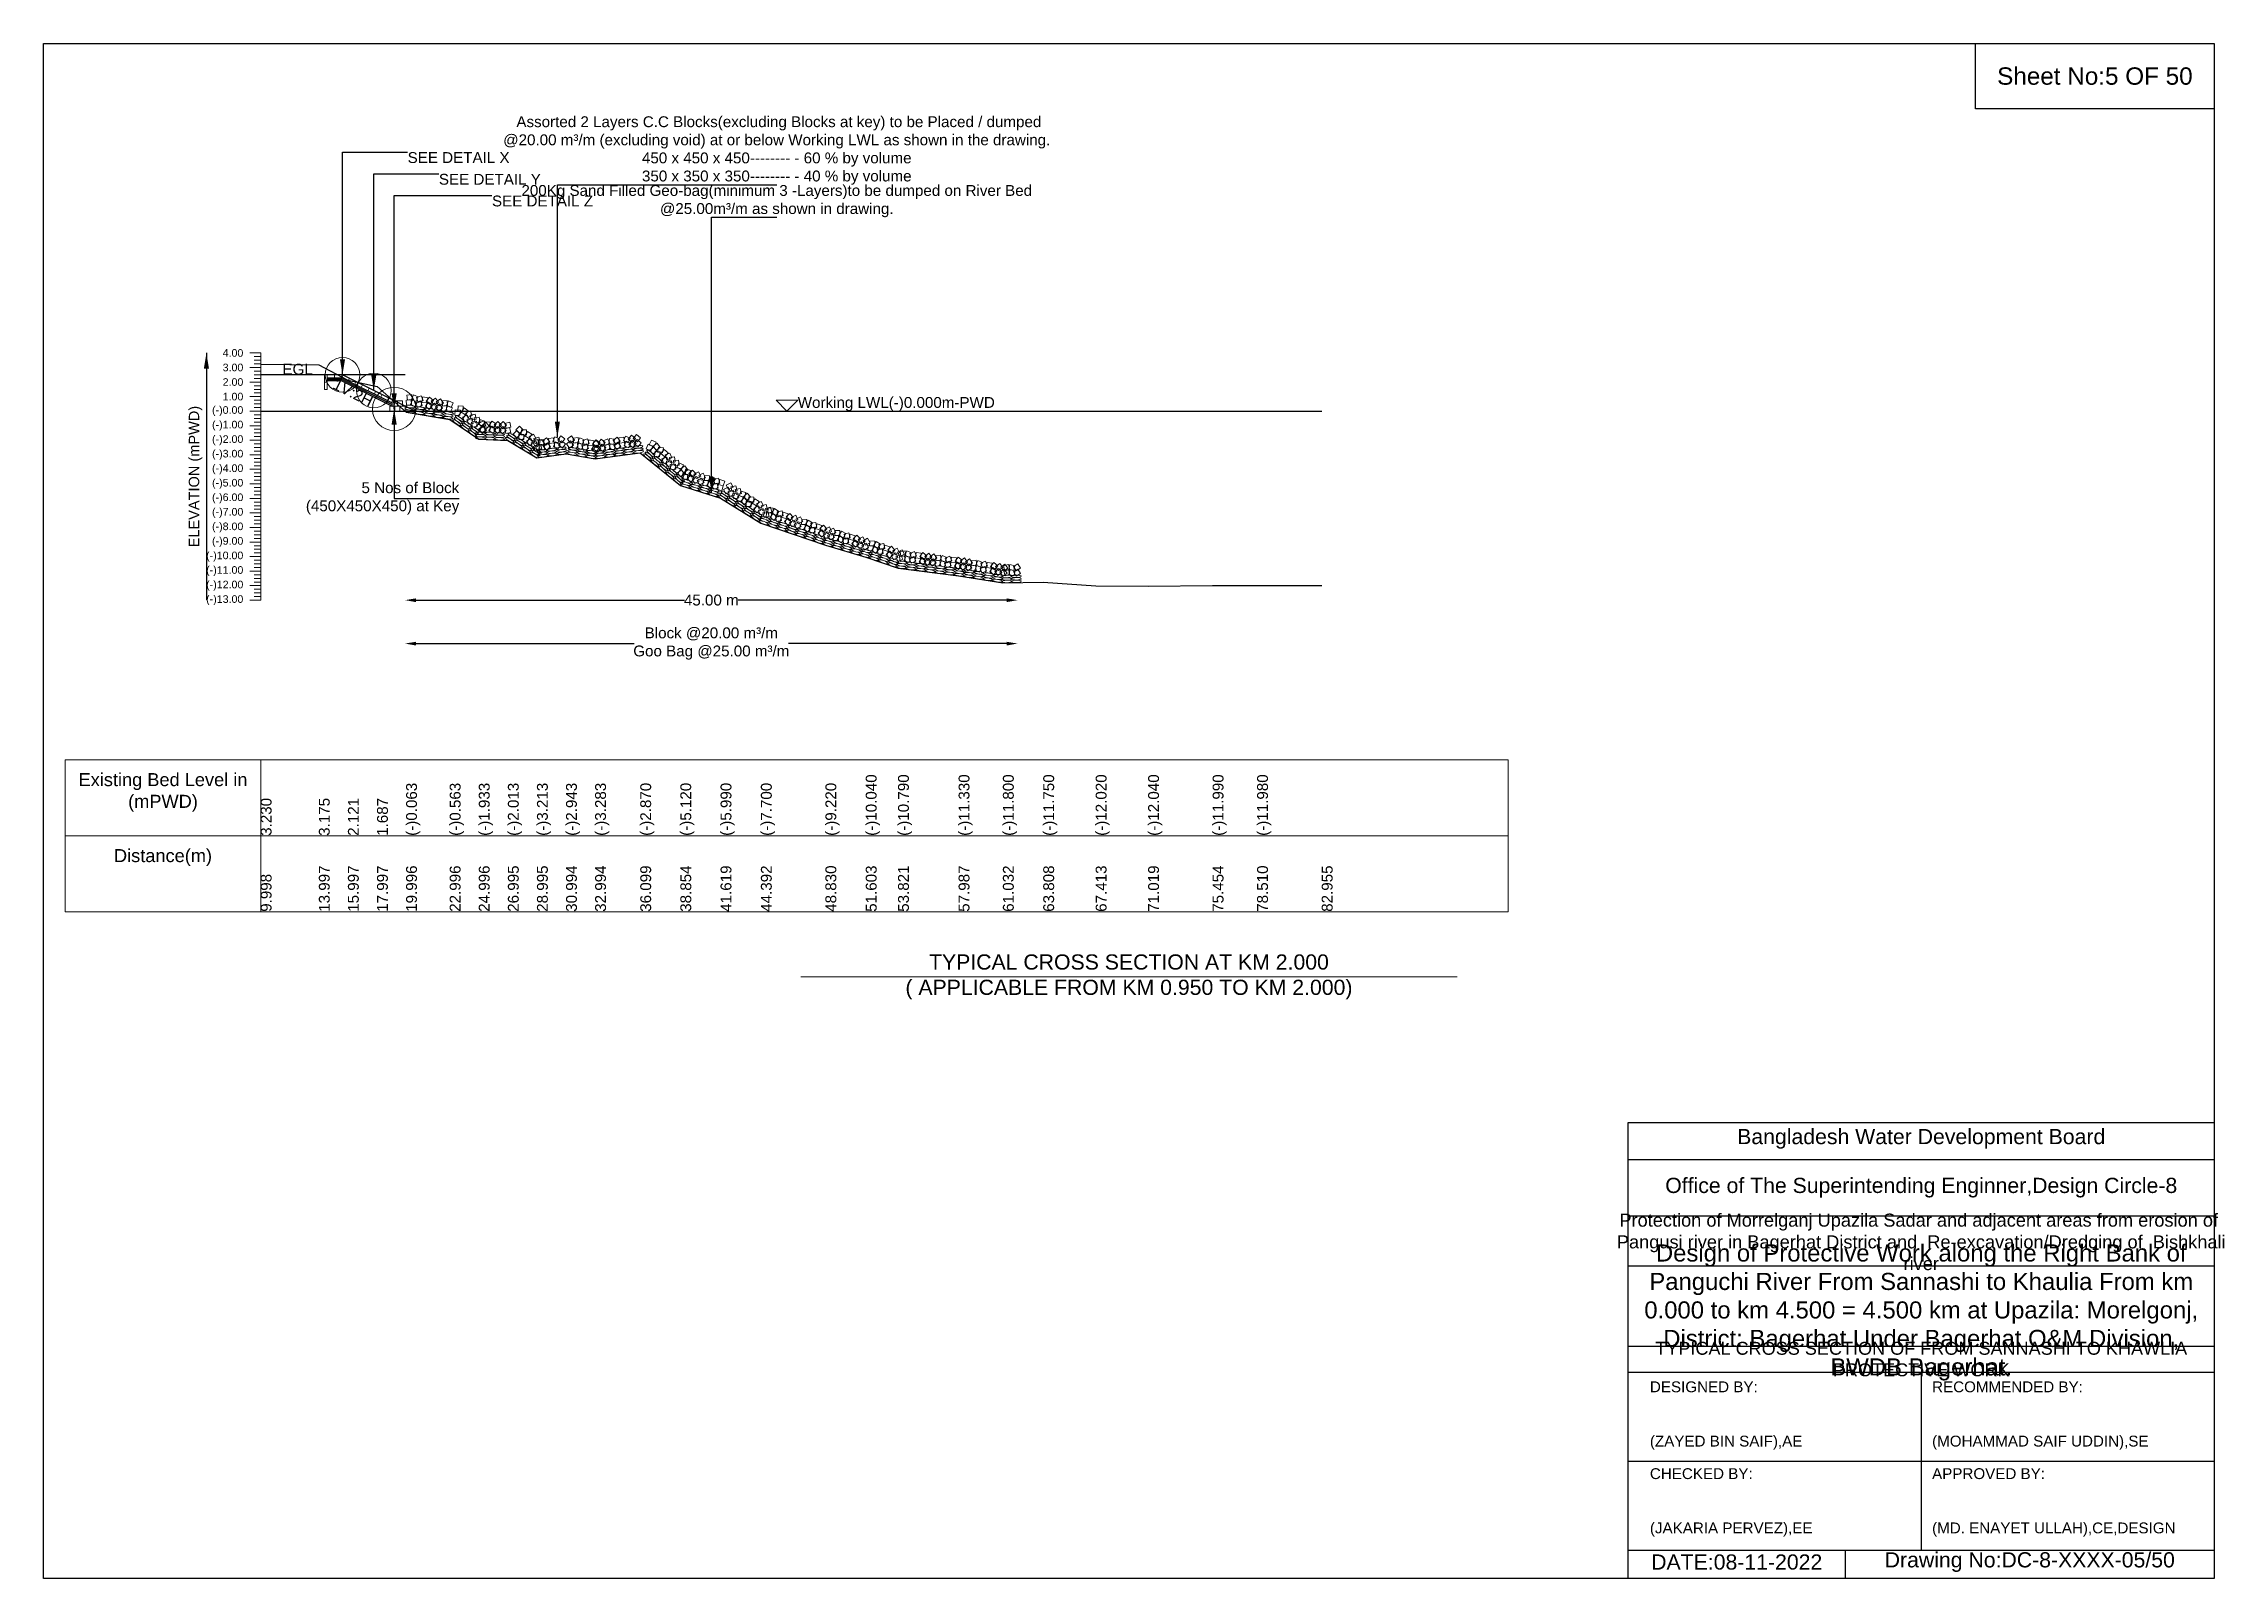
# Model space of a CAD drawing. Header units: inches. Extents: x 89000 to 245047, y -7071 to 0.
# Drawn here: x 160000 to 170047, y -7071 to 0 of the extents above; entities that cross this region are included whole.
import ezdxf

# ---------------------------------------------------------------- set-up
doc = ezdxf.new("R2010")
doc.units = ezdxf.units.IN
doc.header["$LTSCALE"] = 7
doc.header["$MEASUREMENT"] = 0
for name, color, linetype, lineweight in [('Cross section Data Border', 7, 'Continuous', 9), ('Cross Section Labels', 7, 'Continuous', 9), ('Existing_Bed_Level for Xsection', 7, 'Continuous', 25), ('Long Section Labels', 7, 'Continuous', 9)]:
    doc.layers.add(name, color=color, linetype=linetype, lineweight=lineweight)
doc.styles.get("Standard").update_dxf_attribs({"font": 'arial.ttf'})
doc.dimstyles.new('Appron Lebeling Style', dxfattribs={"dimtxt": 50, "dimasz": 50, "dimexe": 0.18, "dimexo": 0.0625, "dimgap": 0.09, "dimtad": 0, "dimtih": 1, "dimtoh": 1, "dimdec": 4, "dimzin": 0, "dimdsep": 46, "dimtxsty": 'Standard', "dimcen": 0.09, "dimse1": 1, "dimse2": 1, "dimadec": 0, "dimazin": 0, "dimtfac": 1, "dimtdec": 4, "dimtofl": 0, "dimtmove": 0, "dimatfit": 3, "dimfxl": 1, "dimtolj": 1, "dimtzin": 0, "dimarcsym": 0})
doc.dimstyles.get("Standard").update_dxf_attribs({"dimtxt": 0.18, "dimasz": 0.18, "dimexe": 0.18, "dimexo": 0.0625, "dimgap": 0.09, "dimtad": 0, "dimtih": 1, "dimtoh": 1, "dimdec": 4, "dimzin": 0, "dimdsep": 46, "dimtxsty": 'Standard', "dimcen": 0.09, "dimadec": 0, "dimazin": 0, "dimtfac": 1, "dimtdec": 4, "dimtofl": 0, "dimtmove": 0, "dimatfit": 3, "dimfxl": 1, "dimtolj": 1, "dimtzin": 0, "dimarcsym": 0})

msp = doc.modelspace()

# ---------------------------------------------------------------- texts
at = {"attachment_point": 5}
for s, insert, char_height in [('Sheet No:5 OF 50', (169450, -150), 80), ('Bangladesh Water Development Board', (168650, -5046), 70), ('Office of The Superintending Enginner,Design Circle-8', (168650, -5271), 70)]:
    msp.add_mtext(s, dxfattribs=dict(at, insert=insert, char_height=char_height))
for s, insert, char_height, width, attachment_point in [('Protection of Morrelganj Upazila Sadar and adjacent areas from erosion of  Pangusi river in Bagerhat District and  Re-excavation/Dredging of  Bishkhali river', (168650, -5521), 60, 2800, 5), ('Design of Protective Work along the Right Bank of Panguchi River From Sannashi to Khaulia From km 0.000 to km 4.500 = 4.500 km at Upazila: Morelgonj, District: Bagerhat Under Bagerhat O&M Division, BWDB Bagerhat.', (168650, -5846), 78.71299581, 2700, 5), ('TYPICAL CROSS SECTION OF FROM SANNASHI TO KHAWLIA PROTECTIVE WORK', (168650, -6061), 59.5765532, 2800, 5), ('DESIGNED BY:^J^J^J(ZAYED BIN SAIF),AE', (167400, -6321), 50, 1400, 4), ('RECOMMENDED BY:^J^J^J(MOHAMMAD SAIF UDDIN),SE', (168700, -6321), 50, 1400, 4), ('CHECKED BY:^J^J^J(JAKARIA PERVEZ),EE', (167400, -6721), 50, 1400, 4), ('APPROVED BY:^J^J^J(MD. ENAYET ULLAH),CE,DESIGN', (168700, -6721), 50, 1400, 4), ('DATE:08-11-2022', (167800, -6996), 70, 1400, 5), ('Drawing No:DC-8-XXXX-05/50', (169150, -6996), 70, 2200, 5)]:
    msp.add_mtext(s, dxfattribs=dict(insert=insert, char_height=char_height, width=width, attachment_point=attachment_point))
at = {"layer": 'Cross section Data Border', "char_height": 60, "width": 800, "attachment_point": 5}
for s, insert in [('Existing Bed Level in (mPWD)', (160550, -3450)), ('Distance(m)', (160550, -3750))]:
    msp.add_mtext(s, dxfattribs=dict(at, insert=insert))
at = {"layer": 'Cross Section Labels'}
for s, insert, char_height, attachment_point in [(' Assorted 2 Layers C.C Blocks(excluding Blocks at key) to be Placed / dumped^J@20.00 m³/m (excluding void) at or below Working LWL as shown in the drawing.^J450 x 450 x 450-------- - 60 % by volume^J350 x 350 x 350-------- - 40 % by volume', (163377.5106, -650), 50, 8), ('SEE DETAIL X', (161676.94971, -500), 50, 1), ('SEE DETAIL Y', (161820.99971, -600), 50, 1), ('SEE DETAIL Z', (162065.54971, -700), 50, 1), ('200Kg Sand Filled Geo-bag(minimum 3 -Layers)to be dumped on River Bed^J@25.00m³/m as shown in drawing.', (163377.5106, -800), 50, 8), ('EGL', (161239.7864, -1525.82), 50, 9), ('Working LWL(-)0.000m-PWD', (163474.04971, -1693.32), 50, 7), ('5 Nos of Block ^J(450X450X450) at Key', (161914.79971, -2095.32), 50, 6), ('TYPICAL CROSS SECTION AT KM 2.000^J( APPLICABLE FROM KM 0.950 TO KM 2.000)', (165000, -4300), 70, 5)]:
    msp.add_mtext(s, dxfattribs=dict(at, insert=insert, char_height=char_height, attachment_point=attachment_point))
at = {"layer": 'Cross Section Labels', "insert": (161436.98938, -1585.80315), "char_height": 50, "attachment_point": 2, "rotation": 333.434948823}
msp.add_mtext('1V:2H', dxfattribs=at)
at = {"layer": 'Long Section Labels', "char_height": 35, "attachment_point": 6}
for s, insert in [('4.00', (160920, -1425.32)), ('3.00', (160920, -1492.32)), ('2.00', (160920, -1559.32)), ('(-)0.00', (160920, -1693.32)), ('1.00', (160920, -1626.32)), ('(-)1.00', (160920, -1760.32)), ('(-)2.00', (160920, -1827.32)), ('(-)3.00', (160920, -1894.32)), ('(-)4.00', (160920, -1961.32)), ('(-)5.00', (160920, -2028.32)), ('(-)6.00', (160920, -2095.32)), ('(-)7.00', (160920, -2162.32)), ('(-)8.00', (160920, -2229.32)), ('(-)9.00', (160920, -2296.32)), ('(-)10.00', (160920, -2363.32)), ('(-)11.00', (160920, -2430.32)), ('(-)12.00', (160920, -2497.32)), ('(-)13.00', (160920, -2564.32))]:
    msp.add_mtext(s, dxfattribs=dict(at, insert=insert))
at = {"layer": 'Long Section Labels', "rotation": 90}
for s, insert, char_height, attachment_point in [('ELEVATION (mPWD)', (160700, -1994.82), 48, 5), ('(-)0.063', (161669.87279, -3650), 50, 1), ('(-)0.563', (161870.85458, -3650), 50, 1), ('(-)1.933', (162004.82914, -3650), 50, 1), ('(-)2.013', (162138.8037, -3650), 50, 1), ('(-)3.213', (162272.77826, -3650), 50, 1), ('(-)2.943', (162406.75282, -3650), 50, 1), ('(-)3.283', (162540.72738, -3650), 50, 1), ('(-)2.870', (162748.77773, -3650), 50, 1), ('(-)5.120', (162933.35553, -3650), 50, 1), ('(-)5.990', (163118.59435, -3650), 50, 1), ('(-)7.700', (163304.3707, -3650), 50, 1), ('(-)9.220', (163601.7254, -3650), 50, 1), ('(-)10.040', (163787.50917, -3650), 50, 1), ('(-)10.790', (163936.13722, -3650), 50, 1), ('(-)11.330', (164215.22479, -3650), 50, 1), ('(-)11.800', (164419.2809, -3650), 50, 1), ('(-)11.750', (164605.23718, -3650), 50, 1), ('(-)12.020', (164846.80199, -3650), 50, 1), ('(-)12.040', (165088.36753, -3650), 50, 1), ('(-)11.990', (165385.56837, -3650), 50, 1), ('(-)11.990', (165385.56837, -3650), 50, 1), ('(-)11.980', (165590.30706, -3650), 50, 1), ('3.230', (161000, -3650), 50, 1), ('3.175', (161267.94912, -3650), 50, 1), ('2.121', (161401.92368, -3650), 50, 1), ('1.687', (161535.89823, -3650), 50, 1), ('13.997', (161267.94912, -4000), 50, 1), ('15.997', (161401.92368, -4000), 50, 1), ('17.997', (161535.89823, -4000), 50, 1), ('19.996', (161669.87279, -4000), 50, 1), ('22.996', (161870.85458, -4000), 50, 1), ('24.996', (162004.82914, -4000), 50, 1), ('26.995', (162138.8037, -4000), 50, 1), ('28.995', (162272.77826, -4000), 50, 1), ('30.994', (162406.75282, -4000), 50, 1), ('32.994', (162540.72738, -4000), 50, 1), ('36.099', (162748.77773, -4000), 50, 1), ('38.854', (162933.35553, -4000), 50, 1), ('41.619', (163118.59435, -4000), 50, 1), ('44.392', (163304.3707, -4000), 50, 1), ('48.830', (163601.7254, -4000), 50, 1), ('51.603', (163787.50917, -4000), 50, 1), ('53.821', (163936.13722, -4000), 50, 1), ('57.987', (164215.22479, -4000), 50, 1), ('61.032', (164419.2809, -4000), 50, 1), ('63.808', (164605.23718, -4000), 50, 1), ('67.413', (164846.80199, -4000), 50, 1), ('71.019', (165088.36753, -4000), 50, 1), ('75.454', (165385.56837, -4000), 50, 1), ('78.510', (165590.30706, -4000), 50, 1), ('82.955', (165888.12851, -4000), 50, 1), ('9.998', (161000, -4000), 50, 1)]:
    msp.add_mtext(s, dxfattribs=dict(at, insert=insert, char_height=char_height, attachment_point=attachment_point))

# ---------------------------------------------------------------- blocks, each defined once
blk = doc.blocks.new('*D3')
at = {"layer": 'Cross Section Labels', "color": 0, "lineweight": -2, "transparency": 16777216}
for p, q in [((161715, -2564), (162952, -2564)), ((164437, -2564), (163200, -2564))]:
    blk.add_line(p, q, dxfattribs=at)
at = {"layer": 'Cross Section Labels', "color": 0, "transparency": 16777216}
for points in [[(161715, -2556), (161715, -2573), (161665, -2564)], [(164437, -2556), (164437, -2573), (164487, -2564)]]:
    blk.add_solid(points, dxfattribs=at)
at = {"layer": 'Defpoints', "color": 0, "transparency": 16777216}
for p in [(161665, -1693), (164487, -2483), (164487, -2564)]:
    blk.add_point(p, dxfattribs=at)
at = {"layer": 'Cross Section Labels', "color": 0, "transparency": 16777216, "insert": (163076, -2564), "char_height": 50, "attachment_point": 5}
blk.add_mtext('\\A1;45.00 m', dxfattribs=at)
blk = doc.blocks.new('*D4')
at = {"layer": 'Cross Section Labels', "color": 0, "lineweight": -2, "transparency": 16777216}
for p, q in [((161715, -2764), (162720, -2764)), ((164437, -2764), (163432, -2764))]:
    blk.add_line(p, q, dxfattribs=at)
at = {"layer": 'Cross Section Labels', "color": 0, "transparency": 16777216}
for points in [[(161715, -2756), (161715, -2773), (161665, -2764)], [(164437, -2756), (164437, -2773), (164487, -2764)]]:
    blk.add_solid(points, dxfattribs=at)
at = {"layer": 'Defpoints', "color": 0, "transparency": 16777216}
for p in [(161665, -1693), (164487, -2483), (164487, -2764)]:
    blk.add_point(p, dxfattribs=at)
at = {"layer": 'Cross Section Labels', "color": 0, "transparency": 16777216, "insert": (163076, -2764), "char_height": 50, "attachment_point": 5}
blk.add_mtext('\\A1;Block @20.00 m³/m ^JGoo Bag @25.00 m³/m ', dxfattribs=at)

# ---------------------------------------------------------------- dimensions: what is measured, and where the dimension line sits
at = {"layer": 'Cross Section Labels'}
for base, text, picture, middle in [((164486.79539, -2564.32), '45.00 m', '*D3', (163075.92255, -2564.32)), ((164486.79539, -2764.32), 'Block @20.00 m³/m ^JGoo Bag @25.00 m³/m ', '*D4', (163075.92255, -2764.32))]:
    dim = msp.add_linear_dim(base=base, p1=(161665.04971, -1693.32), p2=(164486.79539, -2482.70373), text=text, dimstyle='Appron Lebeling Style', dxfattribs=at)
    dim.commit()
    dim.dimension.update_dxf_attribs({"geometry": picture, "text_midpoint": middle})

# ---------------------------------------------------------------- linework, layer by layer
for points in [[(160000, 0), (170000, 0), (170000, -7071), (160000, -7071)], [(168900, 0), (170000, 0), (170000, -300), (168900, -300)]]:
    msp.add_lwpolyline(points, close=True)
for points in [[(167300, -7071), (167300, -4971), (170000, -4971)], [(167300, -5141), (170000, -5141)], [(167300, -5401), (170000, -5401)], [(167300, -5631), (170000, -5631)], [(167300, -6001), (170000, -6001)], [(167300, -6121), (170000, -6121)], [(168650, -6121), (168650, -6941)], [(167300, -6531), (170000, -6531)], [(167300, -6941), (170000, -6941)], [(168300, -6941), (168300, -7071)]]:
    msp.add_lwpolyline(points)
at = {"layer": 'Cross section Data Border'}
msp.add_lwpolyline([(160100, -3300), (166747.3724, -3300), (166747.3724, -4000), (160100, -4000)], close=True, dxfattribs=at)
for points in [[(161000, -3300), (161000, -4000)], [(160100, -3650), (166747.3724, -3650)]]:
    msp.add_lwpolyline(points, dxfattribs=at)
at = {"layer": 'Cross Section Labels'}
msp.add_lwpolyline([(163424.04971, -1693.32), (163474.04971, -1643.32), (163374.04971, -1643.32)], close=True, dxfattribs=at)
msp.add_lwpolyline([(163488, -4300), (165000, -4300), (166512, -4300)], dxfattribs=at)
for centre, radius in [((161376.94971, -1525.82), 80), ((161520.99971, -1597.845), 80), ((161614.79971, -1683.27), 100)]:
    msp.add_circle(centre, radius, dxfattribs=at)
at = {"layer": 'Existing_Bed_Level for Xsection'}
for points in [[(161000, -1476.91), (161267.94912, -1480.595), (161401.92368, -1551.213), (161535.89823, -1580.291), (161669.87279, -1697.541), (161870.85458, -1731.041), (162004.82914, -1822.831), (162138.8037, -1828.191), (162272.77826, -1908.591), (162406.75282, -1890.501), (162540.72738, -1913.281), (162748.77773, -1885.61), (162933.35553, -2036.36), (163118.59435, -2094.65), (163304.3707, -2209.22), (163601.7254, -2311.06), (163787.50917, -2366), (163936.13722, -2416.25), (164215.22479, -2452.43), (164419.2809, -2483.92), (164605.23718, -2480.57), (164846.80199, -2498.66), (165088.36753, -2500), (165385.56837, -2496.65), (165590.30706, -2495.98), (165888.12851, -2496.65)], [(161665.04971, -1525.82), (161000, -1525.82)], [(161711.94971, -1693.32), (161379.77906, -1527.23468), (161376.94971, -1525.82), (161373.7864, -1525.82), (161306.7864, -1525.82)], [(161306.7864, -1539.22), (161373.7864, -1539.22), (161606.42471, -1655.53916)], [(161306.7864, -1545.92), (161372.20474, -1545.92), (161606.42471, -1663.02998)], [(161306.7864, -1552.62), (161370.62309, -1552.62), (161605.12309, -1669.87)], [(161000, -1693.32), (165888.12851, -1693.32)]]:
    msp.add_lwpolyline(points, dxfattribs=at)
at = {"layer": 'Long Section Labels'}
for points in [[(161000, -1425.32), (160950, -1425.32)], [(161000, -1492.32), (160950, -1492.32)], [(161000, -1442.07), (160970, -1442.07)], [(161000, -1458.82), (160970, -1458.82)], [(161000, -1475.57), (160970, -1475.57)], [(161000, -2564.32), (161000, -2497.32), (161000, -2430.32), (161000, -2363.32), (161000, -2296.32), (161000, -2229.32), (161000, -2162.32), (161000, -2095.32), (161000, -2028.32), (161000, -1961.32), (161000, -1894.32), (161000, -1827.32), (161000, -1760.32), (161000, -1693.32), (161000, -1626.32), (161000, -1559.32), (161000, -1492.32), (161000, -1425.32)], [(161000, -1559.32), (160950, -1559.32)], [(161000, -1509.07), (160970, -1509.07)], [(161000, -1525.82), (160970, -1525.82)], [(161000, -1542.57), (160970, -1542.57)], [(161000, -1576.07), (160970, -1576.07)], [(161000, -1592.82), (160970, -1592.82)], [(161000, -1626.32), (160950, -1626.32)], [(161000, -1693.32), (160950, -1693.32)], [(161000, -1609.57), (160970, -1609.57)], [(161000, -1643.07), (160970, -1643.07)], [(161000, -1659.82), (160970, -1659.82)], [(161000, -1676.57), (160970, -1676.57)], [(161000, -1760.32), (160950, -1760.32)], [(161000, -1710.07), (160970, -1710.07)], [(161000, -1726.82), (160970, -1726.82)], [(161000, -1743.57), (160970, -1743.57)], [(161000, -1777.07), (160970, -1777.07)], [(161000, -1793.82), (160970, -1793.82)], [(161000, -1827.32), (160950, -1827.32)], [(161000, -1894.32), (160950, -1894.32)], [(161000, -1810.57), (160970, -1810.57)], [(161000, -1844.07), (160970, -1844.07)], [(161000, -1860.82), (160970, -1860.82)], [(161000, -1877.57), (160970, -1877.57)], [(161000, -1961.32), (160950, -1961.32)], [(161000, -1911.07), (160970, -1911.07)], [(161000, -1927.82), (160970, -1927.82)], [(161000, -1944.57), (160970, -1944.57)], [(161000, -1978.07), (160970, -1978.07)], [(161000, -1994.82), (160970, -1994.82)], [(161000, -2028.32), (160950, -2028.32)], [(161000, -2095.32), (160950, -2095.32)], [(161000, -2011.57), (160970, -2011.57)], [(161000, -2045.07), (160970, -2045.07)], [(161000, -2061.82), (160970, -2061.82)], [(161000, -2078.57), (160970, -2078.57)], [(161000, -2162.32), (160950, -2162.32)], [(161000, -2112.07), (160970, -2112.07)], [(161000, -2128.82), (160970, -2128.82)], [(161000, -2145.57), (160970, -2145.57)], [(161000, -2179.07), (160970, -2179.07)], [(161000, -2195.82), (160970, -2195.82)], [(161000, -2229.32), (160950, -2229.32)], [(161000, -2296.32), (160950, -2296.32)], [(161000, -2212.57), (160970, -2212.57)], [(161000, -2246.07), (160970, -2246.07)], [(161000, -2262.82), (160970, -2262.82)], [(161000, -2279.57), (160970, -2279.57)], [(161000, -2363.32), (160950, -2363.32)], [(161000, -2313.07), (160970, -2313.07)], [(161000, -2329.82), (160970, -2329.82)], [(161000, -2346.57), (160970, -2346.57)], [(161000, -2380.07), (160970, -2380.07)], [(161000, -2396.82), (160970, -2396.82)], [(161000, -2430.32), (160950, -2430.32)], [(161000, -2497.32), (160950, -2497.32)], [(161000, -2413.57), (160970, -2413.57)], [(161000, -2447.07), (160970, -2447.07)], [(161000, -2463.82), (160970, -2463.82)], [(161000, -2480.57), (160970, -2480.57)], [(161000, -2564.32), (160950, -2564.32)], [(161000, -2514.07), (160970, -2514.07)], [(161000, -2530.82), (160970, -2530.82)], [(161000, -2547.57), (160970, -2547.57)]]:
    msp.add_lwpolyline(points, dxfattribs=at)
for points in [[(161306.7864, -1525.82), (161293.3864, -1525.82), (161293.3864, -1559.32), (161306.7864, -1559.32)], [(161306.7864, -1559.32), (161293.3864, -1559.32), (161293.3864, -1592.82), (161306.7864, -1592.82)], [(161340.2864, -1525.82), (161306.7864, -1525.82), (161306.7864, -1539.22), (161340.2864, -1539.22)], [(161373.7864, -1525.82), (161340.2864, -1525.82), (161340.2864, -1539.22), (161373.7864, -1539.22)], [(161409.74237, -1542.21633), (161379.77906, -1527.23468), (161373.7864, -1539.22), (161403.74971, -1554.20166)], [(161439.70568, -1557.19799), (161409.74237, -1542.21633), (161403.74971, -1554.20166), (161433.71302, -1569.18331)], [(161469.66899, -1572.17964), (161439.70568, -1557.19799), (161433.71302, -1569.18331), (161463.67633, -1584.16497)], [(161499.6323, -1587.1613), (161469.66899, -1572.17964), (161463.67633, -1584.16497), (161493.63964, -1599.14662)], [(161529.59561, -1602.14295), (161499.6323, -1587.1613), (161493.63964, -1599.14662), (161523.60295, -1614.12828)], [(161559.55893, -1617.12461), (161529.59561, -1602.14295), (161523.60295, -1614.12828), (161553.56626, -1629.10993)], [(161589.52224, -1632.10626), (161559.55893, -1617.12461), (161553.56626, -1629.10993), (161583.52957, -1644.09159)], [(161618.14971, -1669.87), (161594.69971, -1669.87), (161594.69971, -1693.32), (161618.14971, -1693.32)], [(161629.87471, -1646.42), (161606.42471, -1646.42), (161606.42471, -1669.87), (161629.87471, -1669.87)], [(161641.59971, -1669.87), (161618.14971, -1669.87), (161618.14971, -1693.32), (161641.59971, -1693.32)], [(161653.32471, -1646.42), (161629.87471, -1646.42), (161629.87471, -1669.87), (161653.32471, -1669.87)], [(161665.04971, -1669.87), (161641.59971, -1669.87), (161641.59971, -1693.32), (161665.04971, -1693.32)], [(161693.19835, -1640.34083), (161669.85822, -1642.6081), (161672.12549, -1665.94824), (161695.46563, -1663.68097)], [(161697.05385, -1617.20995), (161673.71371, -1619.47722), (161675.98099, -1642.81736), (161699.32112, -1640.55009)], [(161721.32181, -1651.18615), (161699.97892, -1641.47103), (161690.2638, -1662.81392), (161711.60669, -1672.52904)], [(161725.1773, -1628.05526), (161703.83441, -1618.34015), (161694.11929, -1639.68304), (161715.46219, -1649.39816)], [(161735.79932, -1645.76656), (161713.83472, -1653.97989), (161722.04805, -1675.94449), (161744.01265, -1667.73116)], [(161739.65481, -1622.63568), (161717.69021, -1630.84901), (161725.90355, -1652.81361), (161747.86815, -1644.60028)], [(161765.54775, -1655.07333), (161742.41687, -1651.21784), (161738.56138, -1674.34872), (161761.69226, -1678.20421)], [(161769.40325, -1631.94245), (161746.27237, -1628.08696), (161742.41687, -1651.21784), (161765.54775, -1655.07333)], [(161791.68877, -1666.95675), (161773.57567, -1652.06319), (161758.68212, -1670.17629), (161776.79522, -1685.06985)], [(161795.54427, -1643.82587), (161777.43117, -1628.93231), (161762.53761, -1647.04541), (161780.65072, -1661.93897)], [(161801.04909, -1656.0671), (161781.96141, -1669.68926), (161795.58357, -1688.77693), (161814.67124, -1675.15478)], [(161804.90458, -1632.93622), (161785.81691, -1646.55838), (161799.43906, -1665.64605), (161818.52674, -1652.0239)], [(161837.80429, -1678.99725), (161824.16694, -1659.92043), (161805.09012, -1673.55778), (161818.72747, -1692.6346)], [(161841.65979, -1655.86637), (161828.02244, -1636.78954), (161808.94562, -1650.4269), (161822.58297, -1669.50372)], [(161855.11452, -1667.3293), (161831.77438, -1669.59658), (161834.04166, -1692.93671), (161857.38179, -1690.66944)], [(161858.97002, -1644.19842), (161835.62988, -1646.4657), (161837.89715, -1669.80583), (161861.23729, -1667.53856)], [(161883.23797, -1678.17462), (161861.89508, -1668.4595), (161852.17996, -1689.80239), (161873.52286, -1699.51751)], [(161887.09347, -1655.04374), (161865.75058, -1645.32862), (161856.03546, -1666.67151), (161877.37835, -1676.38663)], [(161919.79754, -1689.52776), (161896.41825, -1687.70809), (161894.59857, -1711.08738), (161917.97786, -1712.90706)], [(161933.05149, -1670.1826), (161909.6722, -1668.36293), (161907.85252, -1691.74222), (161931.23181, -1693.56189)], [(161942.84277, -1710.51592), (161923.49761, -1697.26197), (161910.24366, -1716.60713), (161929.58882, -1729.86108)], [(161956.09673, -1691.17076), (161936.75156, -1677.91681), (161923.49761, -1697.26197), (161942.84277, -1710.51592)], [(161974.78426, -1712.97316), (161964.64517, -1691.82838), (161943.5004, -1701.96747), (161953.63949, -1723.11224)], [(161987.8649, -1707.0489), (161964.81213, -1711.34686), (161969.11009, -1734.39963), (161992.16285, -1730.10167)], [(161961.53031, -1732.31832), (161951.39122, -1711.17354), (161930.24645, -1721.31263), (161940.38554, -1742.45741)], [(161974.61094, -1726.39406), (161951.55818, -1730.69202), (161955.85613, -1753.74479), (161978.9089, -1749.44683)], [(161998.26153, -1762.68989), (161993.94521, -1739.64055), (161970.89588, -1743.95687), (161975.21219, -1767.0062)], [(162011.51548, -1743.34473), (162007.19916, -1720.29539), (161984.14983, -1724.61171), (161988.46614, -1747.66104)], [(162018.87833, -1759.41387), (161996.7604, -1751.62287), (161988.9694, -1773.74079), (162011.08733, -1781.5318)], [(162032.13228, -1740.06871), (162010.01435, -1732.2777), (162002.22335, -1754.39563), (162024.34128, -1762.18663)], [(162025.9489, -1761.71735), (162005.1816, -1772.60871), (162016.07296, -1793.37601), (162036.84026, -1782.48465)], [(162026.88633, -1738.28609), (162006.11903, -1749.17745), (162017.01039, -1769.94475), (162037.77769, -1759.0534)], [(162039.80119, -1781.11141), (162024.54915, -1763.29912), (162006.73686, -1778.55116), (162021.9889, -1796.36345)], [(162053.05514, -1761.76625), (162037.8031, -1743.95395), (162019.99081, -1759.206), (162035.24285, -1777.01829)], [(162056.62653, -1767.23719), (162033.19527, -1766.29977), (162032.25784, -1789.73102), (162055.6891, -1790.66845)], [(162057.56395, -1743.80594), (162034.1327, -1742.86851), (162033.19527, -1766.29977), (162056.62653, -1767.23719)], [(162084.04666, -1775.76391), (162064.21581, -1763.24832), (162051.70022, -1783.07916), (162071.53107, -1795.59475)], [(162084.98409, -1752.33265), (162065.15324, -1739.81706), (162052.63765, -1759.64791), (162072.4685, -1772.1635)], [(162091.97415, -1763.79083), (162074.73656, -1779.6895), (162090.63524, -1796.9271), (162107.87283, -1781.02842)], [(162092.91158, -1740.35957), (162075.67399, -1756.25825), (162091.57266, -1773.49584), (162108.81026, -1757.59717)], [(162131.30461, -1781.95266), (162115.39222, -1764.72773), (162098.16729, -1780.64013), (162114.07969, -1797.86505)], [(162132.24204, -1758.5214), (162116.32964, -1741.29647), (162099.10472, -1757.20887), (162115.01711, -1774.4338)], [(162147.02265, -1768.21482), (162124.14821, -1773.37838), (162129.31176, -1796.25282), (162152.18621, -1791.08926)], [(162147.96008, -1744.78356), (162125.08563, -1749.94712), (162130.24919, -1772.82157), (162153.12364, -1767.65801)], [(162196.9856, -1799.91596), (162180.68999, -1783.05312), (162163.82715, -1799.34873), (162180.12276, -1816.21157)], [(162209.05221, -1779.80876), (162192.7566, -1762.94592), (162175.89376, -1779.24153), (162192.18937, -1796.10438)], [(162212.44199, -1800.18097), (162188.99558, -1799.77054), (162188.58515, -1823.21694), (162212.03156, -1823.62738)], [(162224.5086, -1780.07377), (162201.06219, -1779.66334), (162200.65176, -1803.10975), (162224.09817, -1803.52018)], [(162236.70768, -1819.74527), (162216.60048, -1807.67866), (162204.53387, -1827.78586), (162224.64107, -1839.85247)], [(162248.77429, -1799.63807), (162228.66709, -1787.57146), (162216.60048, -1807.67866), (162236.70768, -1819.74527)], [(162268.73912, -1820.27721), (162257.34681, -1799.78043), (162236.85004, -1811.17275), (162248.24235, -1831.66952)], [(162382.86272, -1807.02036), (162368.64158, -1825.66604), (162387.28726, -1839.88719), (162401.5084, -1821.2415)], [(162445.50904, -1826.74384), (162431.93391, -1807.62268), (162412.81276, -1821.19781), (162426.38788, -1840.31896)], [(162707.7264, -1804.38657), (162693.46821, -1823.00394), (162712.08558, -1837.26213), (162726.34377, -1818.64476)], [(162749.58734, -1815.54001), (162730.95862, -1801.29665), (162716.71526, -1819.92537), (162735.34397, -1834.16873)], [(162256.67251, -1840.3844), (162245.2802, -1819.88763), (162224.78343, -1831.27995), (162236.17574, -1851.77672)], [(162269.37321, -1833.68425), (162246.62063, -1839.36074), (162252.29713, -1862.11332), (162275.04971, -1856.43683)], [(162275.17108, -1823.80149), (162253.53778, -1832.85151), (162262.5878, -1854.48481), (162284.2211, -1845.43479)], [(162278.30896, -1847.0406), (162256.67566, -1856.09062), (162265.72568, -1877.72392), (162287.35897, -1868.6739)], [(162281.43982, -1813.57705), (162258.68724, -1819.25355), (162264.36374, -1842.00613), (162287.11632, -1836.32963)], [(162295.1637, -1868.49212), (162289.46909, -1845.74406), (162266.72103, -1851.43868), (162272.41565, -1874.18673)], [(162307.23031, -1848.38492), (162301.5357, -1825.63686), (162278.78764, -1831.33148), (162284.48226, -1854.07953)], [(162305.24217, -1825.87009), (162281.98337, -1822.88166), (162278.99493, -1846.14046), (162302.25373, -1849.12889)], [(162308.38004, -1849.1092), (162285.12124, -1846.12077), (162282.13281, -1869.37957), (162305.39161, -1872.368)], [(162317.47735, -1816.42179), (162298.91205, -1830.74771), (162313.23797, -1849.31301), (162331.80327, -1834.98709)], [(162320.61523, -1839.6609), (162302.04992, -1853.98682), (162316.37584, -1872.55212), (162334.94115, -1858.2262)], [(162348.64739, -1816.54103), (162325.40828, -1819.67891), (162328.54615, -1842.91802), (162351.78526, -1839.78014)], [(162351.78526, -1839.78014), (162328.54615, -1842.91802), (162331.68403, -1866.15713), (162354.92314, -1863.01925)], [(162377.13038, -1820.18623), (162355.43046, -1811.29714), (162346.54138, -1832.99707), (162368.2413, -1841.88615)], [(162380.26826, -1843.42534), (162358.56834, -1834.53625), (162349.67925, -1856.23618), (162371.37918, -1865.12526)], [(162386.0006, -1830.25947), (162371.77945, -1848.90515), (162390.42514, -1863.1263), (162404.64628, -1844.48061)], [(162441.5782, -1849.86203), (162428.00307, -1830.74088), (162408.88192, -1844.31601), (162422.45704, -1863.43716)], [(162458.92635, -1838.25055), (162435.57895, -1840.44177), (162437.77016, -1863.78917), (162461.11756, -1861.59795)], [(162462.85719, -1815.13236), (162439.50979, -1817.32357), (162441.701, -1840.67097), (162465.0484, -1838.47976)], [(162487.01432, -1849.18744), (162465.70319, -1839.40283), (162455.91859, -1860.71396), (162477.22971, -1870.49856)], [(162490.94515, -1826.06924), (162469.63403, -1816.28464), (162459.84943, -1837.59576), (162481.16055, -1847.38037)], [(162501.50941, -1843.81505), (162479.51816, -1851.95678), (162487.65989, -1873.94802), (162509.65113, -1865.8063)], [(162505.44025, -1820.69686), (162483.449, -1828.83858), (162491.59073, -1850.82983), (162513.58197, -1842.6881)], [(162531.22736, -1853.2187), (162508.10917, -1849.28786), (162504.17833, -1872.40606), (162527.29652, -1876.3369)], [(162535.1582, -1830.1005), (162512.04, -1826.16966), (162508.10917, -1849.28786), (162531.22736, -1853.2187)], [(162557.32953, -1865.18722), (162539.26504, -1850.23473), (162524.31255, -1868.29921), (162542.37704, -1883.2517)], [(162561.26037, -1842.06903), (162543.19588, -1827.11654), (162528.24339, -1845.18102), (162546.30787, -1860.13351)], [(162545.00928, -1826.02818), (162530.75109, -1844.64555), (162549.36846, -1858.90375), (162563.62665, -1840.28638)], [(162548.10094, -1849.27349), (162533.84275, -1867.89086), (162552.46011, -1882.14905), (162566.71831, -1863.53168)], [(162586.87021, -1837.18163), (162568.24149, -1822.93827), (162553.99813, -1841.56698), (162572.62685, -1855.81035)], [(162589.96187, -1860.42693), (162571.33315, -1846.18357), (162557.08979, -1864.81229), (162575.71851, -1879.05565)], [(162600.00161, -1820.95353), (162578.35036, -1829.96051), (162587.35734, -1851.61177), (162609.00859, -1842.60478)], [(162603.09327, -1844.19883), (162581.44202, -1853.20582), (162590.449, -1874.85707), (162612.10025, -1865.85009)], [(162630.06852, -1823.08192), (162606.81571, -1820.04724), (162603.78103, -1843.30005), (162627.03384, -1846.33473)], [(162633.16018, -1846.32723), (162609.90737, -1843.29255), (162606.87269, -1866.54536), (162630.1255, -1869.58004)], [(162642.32247, -1813.65796), (162623.72872, -1827.94694), (162638.01769, -1846.54069), (162656.61145, -1832.25172)], [(162645.41413, -1836.90327), (162626.82038, -1851.19224), (162641.10935, -1869.786), (162659.70311, -1855.49702)], [(162673.49221, -1813.83919), (162650.2469, -1816.93085), (162653.33856, -1840.17615), (162676.58387, -1837.08449)], [(162676.58387, -1837.08449), (162653.33856, -1840.17615), (162656.43022, -1863.42145), (162679.67553, -1860.3298)], [(162701.9679, -1817.54102), (162680.28569, -1808.6088), (162671.35348, -1830.29101), (162693.03568, -1839.22322)], [(162705.05956, -1840.78632), (162683.37735, -1831.8541), (162674.44514, -1853.53631), (162696.12734, -1862.46852)], [(162710.81806, -1827.63187), (162696.55987, -1846.24924), (162715.17724, -1860.50744), (162729.43543, -1841.89007)], [(162752.679, -1838.78532), (162734.05028, -1824.54196), (162719.80692, -1843.17067), (162738.43563, -1857.41404)], [(162806.40919, -1854.87923), (162785.02467, -1845.25608), (162775.40152, -1866.64059), (162796.78604, -1876.26374)], [(162821.2428, -1836.717), (162799.85828, -1827.09385), (162790.23513, -1848.47837), (162811.61965, -1858.10152)], [(162825.43357, -1878.25918), (162811.73324, -1859.22754), (162792.70159, -1872.92786), (162806.40192, -1891.95951)], [(162840.26718, -1860.09696), (162826.56685, -1841.06531), (162807.53521, -1854.76563), (162821.23553, -1873.79728)], [(162840.69107, -1880.7449), (162817.54757, -1876.96587), (162813.76854, -1900.10937), (162836.91204, -1903.8884)], [(162855.52468, -1862.58268), (162832.38119, -1858.80365), (162828.60215, -1881.94714), (162851.74565, -1885.72617)], [(162861.88995, -1903.59644), (162843.72772, -1888.76283), (162828.89411, -1906.92505), (162847.05634, -1921.75867)], [(162876.72356, -1885.43421), (162858.56134, -1870.6006), (162843.72772, -1888.76283), (162861.88995, -1903.59644)], [(162878.6781, -1926.89293), (162870.35283, -1904.97052), (162848.43041, -1913.29579), (162856.75568, -1935.2182)], [(162893.51171, -1908.73071), (162885.18644, -1886.80829), (162863.26403, -1895.13356), (162871.5893, -1917.05598)], [(162907.04416, -1903.92729), (162883.71164, -1906.27169), (162886.05603, -1929.6042), (162909.38855, -1927.25981)], [(162892.21054, -1922.08952), (162868.87803, -1924.43391), (162871.22242, -1947.76643), (162894.55494, -1945.42203)], [(162912.72552, -1960.24542), (162910.36254, -1936.91478), (162887.0319, -1939.27775), (162889.39487, -1962.60839)], [(162927.55913, -1942.08319), (162925.19615, -1918.75255), (162901.86551, -1921.11553), (162904.22849, -1944.44617)], [(162933.54477, -1958.71451), (162912.16025, -1949.09136), (162902.5371, -1970.47588), (162923.92162, -1980.09903)], [(162948.37838, -1940.55229), (162926.99386, -1930.92914), (162917.37071, -1952.31365), (162938.75523, -1961.9368)], [(162952.56914, -1982.09447), (162938.86882, -1963.06282), (162919.83717, -1976.76315), (162933.5375, -1995.7948)], [(162967.40276, -1963.93225), (162953.70243, -1944.9006), (162934.67079, -1958.60092), (162948.37111, -1977.63257)], [(162967.82665, -1984.58019), (162944.68315, -1980.80116), (162940.90412, -2003.94466), (162964.04762, -2007.72369)], [(162974.32451, -1988.84646), (162951.95585, -1981.80761), (162944.91699, -2004.17627), (162967.28565, -2011.21512)], [(162981.36336, -1966.4778), (162958.9947, -1959.43894), (162951.95585, -1981.80761), (162974.32451, -1988.84646)], [(162982.66026, -1966.41796), (162959.51676, -1962.63893), (162955.73773, -1985.78243), (162978.88123, -1989.56146)], [(162998.55612, -2004.25418), (162982.69337, -1986.98351), (162965.42271, -2002.84626), (162981.28545, -2020.11692)], [(163005.59497, -1981.88552), (162989.73223, -1964.61485), (162972.46156, -1980.4776), (162988.32431, -1997.74826)], [(163009.34159, -1994.77403), (162988.54302, -2005.60555), (162999.37455, -2026.40412), (163020.17312, -2015.57259)], [(163016.38045, -1972.40536), (162995.58188, -1983.23689), (163006.41341, -2004.03546), (163027.21198, -1993.20393)], [(163042.54575, -2022.59885), (163031.69766, -2001.80892), (163010.90772, -2012.65701), (163021.75581, -2033.44694)], [(163049.5846, -2000.23019), (163038.73651, -1979.44026), (163017.94658, -1990.28834), (163028.79467, -2011.07828)], [(163068.35092, -1991.08633), (163044.92246, -1990.08146), (163043.91758, -2013.50992), (163067.34604, -2014.51479)], [(163094.6902, -2005.74211), (163074.90805, -1993.14969), (163062.31563, -2012.93185), (163082.09778, -2025.52426)], [(163109.78133, -2002.39129), (163086.88703, -2007.46608), (163091.96182, -2030.36038), (163114.85612, -2025.28559)], [(163137.944, -2015.74979), (163115.57533, -2008.71093), (163108.53648, -2031.07959), (163130.90514, -2038.11845)], [(163061.31207, -2013.45499), (163037.88361, -2012.45012), (163036.87873, -2035.87858), (163060.30719, -2036.88345)], [(163087.65134, -2028.11077), (163067.86919, -2015.51836), (163055.27677, -2035.30051), (163075.05893, -2047.89292)], [(163102.74247, -2024.75995), (163079.84817, -2029.83474), (163084.92297, -2052.72904), (163107.81727, -2047.65425)], [(163130.90514, -2038.11845), (163108.53648, -2031.07959), (163101.49762, -2053.44825), (163123.86628, -2060.48711)], [(163164.10551, -2063.74287), (163152.96228, -2043.10962), (163132.32904, -2054.25285), (163143.47226, -2074.8861)], [(163176.41477, -2043.78329), (163165.27154, -2023.15005), (163144.63829, -2034.29327), (163155.78152, -2054.92652)], [(163176.88643, -2057.19703), (163154.06677, -2062.59754), (163159.46727, -2085.4172), (163182.28694, -2080.0167)], [(163189.19569, -2037.23746), (163166.37602, -2042.63796), (163171.77653, -2065.45763), (163194.59619, -2060.05712)], [(163202.25344, -2092.31471), (163196.83477, -2069.49936), (163174.01941, -2074.91804), (163179.43809, -2097.73339)], [(163214.5627, -2072.35514), (163209.14402, -2049.53978), (163186.32867, -2054.95846), (163191.74735, -2077.77381)], [(163222.68905, -2088.05199), (163200.22236, -2081.33258), (163193.50296, -2103.79927), (163215.96965, -2110.51868)], [(163234.99831, -2068.09241), (163212.53162, -2061.37301), (163205.81222, -2083.8397), (163228.2789, -2090.5591)], [(163244.63016, -2108.71929), (163228.53998, -2091.66031), (163211.481, -2107.75049), (163227.57118, -2124.80946)], [(163256.93942, -2088.75971), (163240.84924, -2071.70073), (163223.79026, -2087.79091), (163239.88044, -2104.84989)], [(163260.0822, -2109.17147), (163236.64249, -2108.4771), (163235.94811, -2131.91681), (163259.38783, -2132.61119)], [(163272.39146, -2089.2119), (163248.95174, -2088.51752), (163248.25737, -2111.95724), (163271.69709, -2112.65161)], [(163296.41841, -2109.06866), (163276.45883, -2096.75941), (163264.14958, -2116.71898), (163284.10915, -2129.02824)], [(163316.13181, -2129.94809), (163304.98858, -2109.31484), (163284.35533, -2120.45807), (163295.49856, -2141.09132)], [(163284.10915, -2129.02824), (163264.14958, -2116.71898), (163251.84032, -2136.67856), (163271.7999, -2148.98782)], [(163303.82255, -2149.90767), (163292.67932, -2129.27442), (163272.04607, -2140.41765), (163283.1893, -2161.0509)], [(163316.60347, -2143.36183), (163293.7838, -2148.76234), (163299.18431, -2171.582), (163322.00397, -2166.18149)], [(163328.91272, -2123.40225), (163306.09306, -2128.80276), (163311.49357, -2151.62242), (163334.31323, -2146.22191)], [(163341.97048, -2178.47951), (163336.5518, -2155.66415), (163313.73645, -2161.08283), (163319.15513, -2183.89819)], [(163354.27974, -2158.51993), (163348.86106, -2135.70458), (163326.04571, -2141.12325), (163331.46438, -2163.93861)], [(163353.24432, -2162.26575), (163329.84846, -2160.67318), (163328.25589, -2184.06904), (163351.65175, -2185.66161)], [(163360.84236, -2140.0808), (163337.44651, -2138.48823), (163335.85394, -2161.88409), (163359.24979, -2163.47666)], [(163379.20746, -2177.57798), (163359.74759, -2164.49304), (163346.66264, -2183.95291), (163366.12252, -2197.03786)], [(163386.80551, -2155.39303), (163367.34564, -2142.30809), (163354.26069, -2161.76796), (163373.72057, -2174.8529)], [(163394.37794, -2174.60697), (163371.36348, -2179.10557), (163375.86208, -2202.12002), (163398.87653, -2197.62143)], [(163401.97599, -2152.42202), (163378.96153, -2156.92061), (163383.46013, -2179.93507), (163406.47458, -2175.43648)], [(163422.19646, -2188.66809), (163400.01151, -2181.07005), (163392.41346, -2203.255), (163414.59841, -2210.85305)], [(163429.79451, -2166.48314), (163407.60956, -2158.88509), (163400.01151, -2181.07005), (163422.19646, -2188.66809)], [(163446.03373, -2204.67913), (163430.60944, -2187.01578), (163412.9461, -2202.44007), (163428.37038, -2220.10341)], [(163453.63178, -2182.49417), (163438.20749, -2164.83083), (163420.54415, -2180.25511), (163435.96843, -2197.91846)], [(163457.05374, -2195.47265), (163435.98988, -2205.77877), (163446.29599, -2226.84264), (163467.35986, -2216.53652)], [(163464.65179, -2173.2877), (163443.58793, -2183.59381), (163453.89404, -2204.65768), (163474.95791, -2194.35157)], [(163489.54909, -2224.12208), (163479.22621, -2203.06643), (163458.17055, -2213.38931), (163468.49343, -2234.44496)], [(163497.14714, -2201.93713), (163486.82426, -2180.88147), (163465.7686, -2191.20436), (163476.09148, -2212.26001)], [(163516.13704, -2193.26715), (163492.74118, -2191.67458), (163491.14861, -2215.07043), (163514.54447, -2216.663)], [(163542.10019, -2208.57937), (163522.64031, -2195.49443), (163509.55537, -2214.9543), (163529.01524, -2228.03925)], [(163557.27066, -2205.60836), (163534.2562, -2210.10696), (163538.7548, -2233.12141), (163561.76925, -2228.62282)], [(163508.53899, -2215.4521), (163485.14313, -2213.85953), (163483.55056, -2237.25539), (163506.94642, -2238.84796)], [(163534.50214, -2230.76433), (163515.04226, -2217.67938), (163501.95732, -2237.13926), (163521.41719, -2250.2242)], [(163549.67261, -2227.79332), (163526.65816, -2232.29191), (163531.15675, -2255.30637), (163554.1712, -2250.80777)], [(163577.49113, -2241.85444), (163555.30618, -2234.25639), (163547.70813, -2256.44134), (163569.89309, -2264.03939)], [(163585.08918, -2219.66949), (163562.90423, -2212.07144), (163555.30618, -2234.25639), (163577.49113, -2241.85444)], [(163601.3284, -2257.86547), (163585.90412, -2240.20212), (163568.24077, -2255.62641), (163583.66506, -2273.28976)], [(163608.92645, -2235.68052), (163593.50217, -2218.01717), (163575.83882, -2233.44146), (163591.26311, -2251.1048)], [(163612.34842, -2248.659), (163591.28455, -2258.96511), (163601.59066, -2280.02898), (163622.65453, -2269.72287)], [(163619.94647, -2226.47405), (163598.8826, -2236.78016), (163609.18871, -2257.84403), (163630.25258, -2247.53791)], [(163643.37295, -2275.50942), (163632.16602, -2254.9107), (163611.5673, -2266.11762), (163622.77422, -2286.71634)], [(163650.02291, -2253.02208), (163638.81598, -2232.42335), (163618.21726, -2243.63028), (163629.42418, -2264.229)], [(163661.9779, -2266.04155), (163638.53554, -2265.44304), (163637.93703, -2288.8854), (163661.37939, -2289.48392)], [(163668.62786, -2243.55421), (163645.1855, -2242.9557), (163644.58699, -2266.39806), (163668.02935, -2266.99657)], [(163688.56733, -2280.23845), (163668.56982, -2267.99092), (163656.32229, -2287.98843), (163676.3198, -2300.23596)], [(163695.21729, -2257.75111), (163675.21978, -2245.50357), (163662.97225, -2265.50109), (163682.96976, -2277.74862)], [(163703.59809, -2276.62647), (163680.79522, -2282.09746), (163686.26621, -2304.90032), (163709.06908, -2299.42934)], [(163710.24805, -2254.13913), (163687.44518, -2259.61011), (163692.91617, -2282.41298), (163715.71904, -2276.942)], [(163731.98814, -2289.49467), (163709.5008, -2282.84471), (163702.85084, -2305.33205), (163725.33818, -2311.98201)], [(163738.6381, -2267.00732), (163716.15076, -2260.35736), (163709.5008, -2282.84471), (163731.98814, -2289.49467)], [(163756.48325, -2304.47993), (163740.32345, -2287.4869), (163723.33041, -2303.6467), (163739.49022, -2320.63974)], [(163763.13321, -2281.99259), (163746.9734, -2264.99955), (163729.98037, -2281.15936), (163746.14018, -2298.15239)], [(163767.10274, -2294.8142), (163746.4951, -2306.00471), (163757.68561, -2326.61235), (163778.29325, -2315.42184)], [(163773.7527, -2272.32686), (163753.14506, -2283.51737), (163764.33557, -2304.12501), (163784.94321, -2292.9345)], [(163800.78434, -2322.05913), (163789.57742, -2301.46041), (163768.97869, -2312.66734), (163780.18562, -2333.26606)], [(163807.4343, -2299.57179), (163796.22738, -2278.97307), (163775.62865, -2290.17999), (163786.83558, -2310.77872)], [(163828.93211, -2291.64329), (163805.53016, -2290.14287), (163804.02974, -2313.54482), (163827.43169, -2315.04524)], [(163854.95536, -2306.85315), (163835.44411, -2293.84494), (163822.4359, -2313.3562), (163841.94716, -2326.3644)], [(163870.11402, -2303.82241), (163847.11746, -2308.41161), (163851.70665, -2331.40817), (163874.70321, -2326.81898)], [(163897.9877, -2317.77387), (163875.773, -2310.26325), (163868.26238, -2332.47795), (163890.47708, -2339.98858)], [(163821.42149, -2313.85799), (163798.01954, -2312.35757), (163796.51912, -2335.75952), (163819.92107, -2337.25994)], [(163847.44474, -2329.06785), (163827.93349, -2316.05965), (163814.92528, -2335.5709), (163834.43654, -2348.57911)], [(163862.6034, -2326.03712), (163839.60684, -2330.62631), (163844.19603, -2353.62287), (163867.19259, -2349.03368)], [(163890.47708, -2339.98858), (163868.26238, -2332.47795), (163860.75176, -2354.69266), (163882.96646, -2362.20328)], [(163914.37722, -2355.90561), (163898.88349, -2338.30314), (163881.28103, -2353.79687), (163896.77476, -2371.39934)], [(163921.88784, -2333.6909), (163906.39411, -2316.08844), (163888.79165, -2331.58217), (163904.28538, -2349.18463)], [(163925.36089, -2346.65581), (163904.33778, -2357.04479), (163914.72676, -2378.06791), (163935.74988, -2367.67892)], [(163932.87151, -2324.4411), (163911.8484, -2334.83009), (163922.23739, -2355.85321), (163943.2605, -2345.46422)], [(163957.96881, -2375.17703), (163947.56309, -2354.1622), (163926.54825, -2364.56792), (163936.95398, -2385.58276)], [(163965.47944, -2352.96233), (163955.07371, -2331.94749), (163934.05887, -2342.35322), (163944.4646, -2363.36806)], [(163966.37856, -2359.40937), (163943.13592, -2362.52095), (163946.24749, -2385.76359), (163969.49014, -2382.65202)], [(163969.39332, -2336.15397), (163946.15067, -2339.26554), (163949.26224, -2362.50819), (163972.50489, -2359.39662)], [(163994.87655, -2369.22843), (163973.19563, -2360.29311), (163964.26031, -2381.97404), (163985.94123, -2390.90936)], [(163997.89131, -2345.97303), (163976.21038, -2337.03771), (163967.27506, -2358.71864), (163988.95599, -2367.65396)], [(164009.14816, -2363.28778), (163987.49562, -2372.29166), (163996.4995, -2393.94421), (164018.15204, -2384.94032)], [(164012.16291, -2340.03238), (163990.51037, -2349.03626), (163999.51426, -2370.6888), (164021.1668, -2361.68492)], [(164039.21431, -2371.51042), (164015.95891, -2368.49567), (164012.94416, -2391.75107), (164036.19956, -2394.76583)], [(164042.22907, -2348.25502), (164018.97366, -2345.24027), (164015.95891, -2368.49567), (164039.21431, -2371.51042)], [(164065.76879, -2382.43874), (164047.12788, -2368.21135), (164032.90048, -2386.85226), (164051.5414, -2401.07966)], [(164068.78355, -2359.18334), (164050.14263, -2344.95594), (164035.91524, -2363.59686), (164054.55615, -2377.82425)], [(164074.72834, -2371.21705), (164056.14684, -2385.52195), (164070.45174, -2404.10346), (164089.03324, -2389.79856)], [(164077.74309, -2347.96165), (164059.16159, -2362.26655), (164073.46649, -2380.84806), (164092.048, -2366.54315)], [(164112.29034, -2392.80022), (164097.97065, -2374.23011), (164079.40054, -2388.5498), (164093.72024, -2407.11991)], [(164115.3051, -2369.54481), (164100.9854, -2350.97471), (164082.4153, -2365.2944), (164096.73499, -2383.86451)], [(164129.16638, -2380.51265), (164105.92373, -2383.62423), (164109.03531, -2406.86687), (164132.27796, -2403.7553)], [(164132.18114, -2357.25725), (164108.93849, -2360.36883), (164112.05006, -2383.61147), (164135.29271, -2380.4999)], [(164157.66437, -2390.33172), (164135.98344, -2381.3964), (164127.04812, -2403.07732), (164148.72905, -2412.01264)], [(164160.67913, -2367.07631), (164138.9982, -2358.14099), (164130.06288, -2379.82192), (164151.74381, -2388.75724)], [(164171.93598, -2384.39106), (164150.28344, -2393.39494), (164159.28732, -2415.04749), (164180.93986, -2406.0436)], [(164174.95073, -2361.13566), (164153.29819, -2370.13954), (164162.30208, -2391.79208), (164183.95462, -2382.7882)], [(164202.00213, -2392.6137), (164178.74673, -2389.59895), (164175.73197, -2412.85435), (164198.98738, -2415.86911)], [(164205.01689, -2369.3583), (164181.76148, -2366.34355), (164178.74673, -2389.59895), (164202.00213, -2392.6137)], [(164228.55661, -2403.54202), (164209.9157, -2389.31463), (164195.6883, -2407.95554), (164214.32922, -2422.18294)], [(164231.57137, -2380.28662), (164212.93045, -2366.05922), (164198.70305, -2384.70014), (164217.34397, -2398.92753)], [(164238.96383, -2392.87721), (164220.0417, -2406.72839), (164233.89288, -2425.65053), (164252.81501, -2411.79934)], [(164242.5403, -2369.70154), (164223.61817, -2383.55273), (164237.46936, -2402.47486), (164256.39149, -2388.62368)], [(164275.99269, -2415.36277), (164262.12644, -2396.45167), (164243.21534, -2410.31792), (164257.08159, -2429.22902)], [(164279.56917, -2392.1871), (164265.70292, -2373.27601), (164246.79182, -2387.14225), (164260.65807, -2406.05335)], [(164293.16105, -2403.48707), (164269.84993, -2406.03544), (164272.3983, -2429.34656), (164295.70942, -2426.79819)], [(164296.73753, -2380.31141), (164273.42641, -2382.85978), (164275.97478, -2406.1709), (164299.2859, -2403.62253)], [(164321.41316, -2413.99269), (164299.95474, -2404.53548), (164290.49753, -2425.99389), (164311.95594, -2435.45111)], [(164324.98963, -2390.81703), (164303.53122, -2381.35981), (164294.074, -2402.81823), (164315.53242, -2412.27545)], [(164335.82431, -2408.39904), (164313.96028, -2416.87646), (164322.4377, -2438.74049), (164344.30173, -2430.26307)], [(164339.40078, -2385.22338), (164317.53675, -2393.7008), (164326.01418, -2415.56483), (164347.87821, -2407.08741)], [(164369.25921, -2394.17099), (164346.08355, -2390.59451), (164342.50707, -2413.77017), (164365.68274, -2417.34665)], [(164395.54154, -2405.73852), (164377.25027, -2391.06432), (164362.57607, -2409.35559), (164380.86734, -2424.02979)], [(164404.76994, -2394.73687), (164385.84781, -2408.58806), (164399.69899, -2427.51019), (164418.62113, -2413.659)], [(164441.7988, -2417.22243), (164427.93255, -2398.31133), (164409.02146, -2412.17758), (164422.8877, -2431.08868)], [(164445.00714, -2399.73616), (164422.47047, -2406.217), (164428.9513, -2428.75366), (164451.48797, -2422.27283)], [(164474.6356, -2405.27724), (164451.88013, -2399.61235), (164446.21523, -2422.36782), (164468.9707, -2428.03271)], [(164487.8837, -2397.3112), (164467.78266, -2409.38805), (164479.85952, -2429.4891), (164499.96056, -2417.41224)], [(164365.68274, -2417.34665), (164342.50707, -2413.77017), (164338.9306, -2436.94584), (164362.10626, -2440.52231)], [(164391.96506, -2428.91419), (164373.6738, -2414.23999), (164358.9996, -2432.53125), (164377.29086, -2447.20545)], [(164401.19347, -2417.91253), (164382.27133, -2431.76372), (164396.12252, -2450.68585), (164415.04465, -2436.83467)], [(164438.22233, -2440.39809), (164424.35608, -2421.48699), (164405.44498, -2435.35324), (164419.31123, -2454.26434)], [(164445.42952, -2423.18236), (164422.89285, -2429.66319), (164429.37369, -2452.19986), (164451.91035, -2445.71902)], [(164475.05798, -2428.72344), (164452.30251, -2423.05854), (164446.63762, -2445.81401), (164469.39309, -2451.47891)], [(164488.30609, -2420.75739), (164468.20504, -2432.83425), (164480.2819, -2452.93529), (164500.38295, -2440.85844)]]:
    msp.add_lwpolyline(points, close=True, dxfattribs=at)
for centre, major_axis in [((161686.48122, -1694.53575), (21.99416, -3.66603)), ((161688.35389, -1683.30075), (21.99416, -3.66603)), ((161690.22656, -1672.06575), (21.99416, -3.66603)), ((161730.46955, -1701.8678), (21.99416, -3.66603)), ((161732.34222, -1690.63281), (21.99416, -3.66603)), ((161734.21489, -1679.39781), (21.99416, -3.66603)), ((161774.45788, -1709.19986), (21.99416, -3.66603)), ((161776.33055, -1697.96486), (21.99416, -3.66603)), ((161778.20322, -1686.72986), (21.99416, -3.66603)), ((161820.31887, -1705.29691), (21.99416, -3.66603)), ((161822.19154, -1694.06191), (21.99416, -3.66603)), ((161864.3072, -1712.62896), (21.99416, -3.66603)), ((161866.17987, -1701.39396), (21.99416, -3.66603)), ((161818.4462, -1716.53191), (21.99416, -3.66603)), ((161862.43453, -1723.86396), (21.99416, -3.66603)), ((161903.0373, -1746.18692), (18.39448, -12.60261)), ((161909.47493, -1736.7907), (18.39448, -12.60261)), ((161915.91256, -1727.39448), (18.39448, -12.60261)), ((161939.82627, -1771.39215), (18.39448, -12.60261)), ((161946.2639, -1761.99593), (18.39448, -12.60261)), ((161952.70153, -1752.59971), (18.39448, -12.60261)), ((161976.61523, -1796.59738), (18.39448, -12.60261)), ((161983.05287, -1787.20116), (18.39448, -12.60261)), ((161989.4905, -1777.80494), (18.39448, -12.60261)), ((162011.99972, -1806.01921), (22.27978, -0.89136)), ((162012.45504, -1794.63831), (22.27978, -0.89136)), ((162056.55927, -1807.80193), (22.27978, -0.89136)), ((162057.01459, -1796.42103), (22.27978, -0.89136)), ((162101.11883, -1809.58465), (22.27978, -0.89136)), ((162101.57415, -1798.20376), (22.27978, -0.89136)), ((162152.9084, -1816.73006), (19.11907, -11.47362)), ((162158.76933, -1806.96371), (19.11907, -11.47362)), ((162011.5444, -1817.40011), (22.27978, -0.89136)), ((162056.10395, -1819.18283), (22.27978, -0.89136)), ((162100.6635, -1820.96555), (22.27978, -0.89136)), ((162147.04748, -1826.49642), (19.11907, -11.47362)), ((162185.28562, -1849.44366), (19.11907, -11.47362)), ((162191.14655, -1839.67731), (19.11907, -11.47362)), ((162197.00747, -1829.91095), (19.11907, -11.47362)), ((162223.52377, -1872.39091), (19.11907, -11.47362)), ((162229.3847, -1862.62455), (19.11907, -11.47362)), ((162235.24562, -1852.8582), (19.11907, -11.47362)), ((162261.76192, -1895.33815), (19.11907, -11.47362)), ((162267.62284, -1885.5718), (19.11907, -11.47362)), ((162273.48377, -1875.80544), (19.11907, -11.47362)), ((162297.04296, -1876.58124), (22.09707, 2.98367)), ((162298.56707, -1887.86881), (22.09707, 2.98367)), ((162300.09118, -1899.15637), (22.09707, 2.98367)), ((162341.23711, -1870.6139), (22.09707, 2.98367)), ((162342.76122, -1881.90146), (22.09707, 2.98367)), ((162344.28533, -1893.18903), (22.09707, 2.98367)), ((162385.43125, -1864.64655), (22.09707, 2.98367)), ((162386.95537, -1875.93412), (22.09707, 2.98367)), ((162388.47948, -1887.22169), (22.09707, 2.98367)), ((162434.25148, -1889.39992), (21.9821, -3.73767)), ((162436.16075, -1878.17108), (21.9821, -3.73767)), ((162438.07001, -1866.94225), (21.9821, -3.73767)), ((162478.21568, -1896.87526), (21.9821, -3.73767)), ((162480.12495, -1885.64642), (21.9821, -3.73767)), ((162482.03421, -1874.41758), (21.9821, -3.73767)), ((162522.17989, -1904.35059), (21.9821, -3.73767)), ((162524.08915, -1893.12175), (21.9821, -3.73767)), ((162525.99842, -1881.89291), (21.9821, -3.73767)), ((162561.5698, -1881.78318), (22.10296, 2.93973)), ((162563.07146, -1893.07376), (22.10296, 2.93973)), ((162564.57313, -1904.36433), (22.10296, 2.93973)), ((162605.77573, -1875.90373), (22.10296, 2.93973)), ((162607.27739, -1887.1943), (22.10296, 2.93973)), ((162608.77905, -1898.48488), (22.10296, 2.93973)), ((162649.98165, -1870.02427), (22.10296, 2.93973)), ((162651.48331, -1881.31485), (22.10296, 2.93973)), ((162652.98498, -1892.60543), (22.10296, 2.93973)), ((162694.18758, -1864.14482), (22.10296, 2.93973)), ((162695.68924, -1875.4354), (22.10296, 2.93973)), ((162697.1909, -1886.72597), (22.10296, 2.93973)), ((162738.3935, -1858.26537), (22.10296, 2.93973)), ((162739.89517, -1869.55595), (22.10296, 2.93973)), ((162741.39683, -1880.84652), (22.10296, 2.93973)), ((162781.73928, -1905.17759), (17.26968, -14.10465)), ((162788.94418, -1896.35594), (17.26968, -14.10465)), ((162796.14907, -1887.53429), (17.26968, -14.10465)), ((162823.48354, -1924.56523), (17.26968, -14.10465)), ((162830.68844, -1915.74358), (17.26968, -14.10465)), ((162816.27864, -1933.38689), (17.26968, -14.10465)), ((162850.81801, -1961.59618), (17.26968, -14.10465)), ((162858.0229, -1952.77453), (17.26968, -14.10465)), ((162865.2278, -1943.95287), (17.26968, -14.10465)), ((162885.35737, -1989.80547), (17.26968, -14.10465)), ((162892.56227, -1980.98382), (17.26968, -14.10465)), ((162899.76717, -1972.16217), (17.26968, -14.10465)), ((162919.89674, -2018.01477), (17.26968, -14.10465)), ((162927.10163, -2009.19311), (17.26968, -14.10465)), ((162934.30653, -2000.37146), (17.26968, -14.10465)), ((162963.42883, -2015.97178), (21.2694, -6.69295)), ((162956.59108, -2037.70134), (21.2694, -6.69295)), ((162960.00995, -2026.83656), (21.2694, -6.69295)), ((162999.12988, -2051.08723), (21.2694, -6.69295)), ((163002.54876, -2040.22245), (21.2694, -6.69295)), ((163005.96763, -2029.35767), (21.2694, -6.69295)), ((163041.66869, -2064.47312), (21.2694, -6.69295)), ((163045.08756, -2053.60834), (21.2694, -6.69295)), ((163048.50643, -2042.74356), (21.2694, -6.69295)), ((163084.20749, -2077.85901), (21.2694, -6.69295)), ((163087.62636, -2066.99423), (21.2694, -6.69295)), ((163091.04524, -2056.12946), (21.2694, -6.69295)), ((163127.3324, -2093.34792), (18.97871, -11.70434)), ((163133.31118, -2083.65327), (18.97871, -11.70434)), ((163139.28996, -2073.95862), (18.97871, -11.70434)), ((163165.28981, -2116.75661), (18.97871, -11.70434)), ((163171.26859, -2107.06196), (18.97871, -11.70434)), ((163177.24737, -2097.36731), (18.97871, -11.70434)), ((163215.20478, -2120.776), (18.97871, -11.70434)), ((163203.24722, -2140.1653), (18.97871, -11.70434)), ((163209.226, -2130.47065), (18.97871, -11.70434)), ((163241.20463, -2163.57399), (18.97871, -11.70434)), ((163247.18341, -2153.87934), (18.97871, -11.70434)), ((163253.1622, -2144.18469), (18.97871, -11.70434)), ((163279.16204, -2186.98268), (18.97871, -11.70434)), ((163285.14083, -2177.28803), (18.97871, -11.70434)), ((163291.11961, -2167.59337), (18.97871, -11.70434)), ((163317.06342, -2207.54734), (21.09472, -7.22466)), ((163320.7539, -2196.77179), (21.09472, -7.22466)), ((163324.44438, -2185.99624), (21.09472, -7.22466)), ((163362.94334, -2211.22111), (21.09472, -7.22466)), ((163366.63382, -2200.44556), (21.09472, -7.22466)), ((163408.82327, -2214.89488), (21.09472, -7.22466)), ((163359.25286, -2221.99666), (21.09472, -7.22466)), ((163401.4423, -2236.44598), (21.09472, -7.22466)), ((163405.13279, -2225.67043), (21.09472, -7.22466)), ((163443.63175, -2250.8953), (21.09472, -7.22466)), ((163447.32223, -2240.11975), (21.09472, -7.22466)), ((163451.01271, -2229.3442), (21.09472, -7.22466)), ((163485.82119, -2265.34462), (21.09472, -7.22466)), ((163489.51167, -2254.56907), (21.09472, -7.22466)), ((163493.20215, -2243.79352), (21.09472, -7.22466)), ((163528.01063, -2279.79394), (21.09472, -7.22466)), ((163531.70111, -2269.01839), (21.09472, -7.22466)), ((163535.39159, -2258.24284), (21.09472, -7.22466)), ((163570.20007, -2294.24325), (21.09472, -7.22466)), ((163573.89055, -2283.46771), (21.09472, -7.22466)), ((163577.58104, -2272.69216), (21.09472, -7.22466)), ((163612.27947, -2308.24225), (21.38225, -6.32316)), ((163615.50945, -2297.31983), (21.38225, -6.32316)), ((163618.73943, -2286.39741), (21.38225, -6.32316)), ((163658.27395, -2309.96615), (21.38225, -6.32316)), ((163661.50393, -2299.04373), (21.38225, -6.32316)), ((163704.26843, -2311.69005), (21.38225, -6.32316)), ((163655.04397, -2320.88858), (21.38225, -6.32316)), ((163697.80847, -2333.5349), (21.38225, -6.32316)), ((163701.03845, -2322.61248), (21.38225, -6.32316)), ((163740.57297, -2346.18122), (21.38225, -6.32316)), ((163743.80295, -2335.2588), (21.38225, -6.32316)), ((163747.03293, -2324.33638), (21.38225, -6.32316)), ((163783.33747, -2358.82755), (21.38225, -6.32316)), ((163786.56745, -2347.90512), (21.38225, -6.32316)), ((163789.79743, -2336.9827), (21.38225, -6.32316)), ((163825.86266, -2372.95534), (21.12301, -7.14153)), ((163829.51068, -2362.16534), (21.12301, -7.14153)), ((163833.15869, -2351.37534), (21.12301, -7.14153)), ((163868.10868, -2387.23839), (21.12301, -7.14153)), ((163871.7567, -2376.44839), (21.12301, -7.14153)), ((163875.40471, -2365.65839), (21.12301, -7.14153)), ((163910.3547, -2401.52145), (21.12301, -7.14153)), ((163914.00272, -2390.73145), (21.12301, -7.14153)), ((163917.65073, -2379.94145), (21.12301, -7.14153)), ((163952.19469, -2412.58898), (22.11257, -2.8666)), ((163953.659, -2401.2935), (22.11257, -2.8666)), ((163955.12331, -2389.99802), (22.11257, -2.8666)), ((163996.41982, -2418.32218), (22.11257, -2.8666)), ((163997.88413, -2407.0267), (22.11257, -2.8666)), ((163999.34844, -2395.73122), (22.11257, -2.8666)), ((164042.10926, -2412.7599), (22.11257, -2.8666)), ((164043.57357, -2401.46442), (22.11257, -2.8666)), ((164087.7987, -2407.19762), (22.11257, -2.8666)), ((164132.02384, -2412.93083), (22.11257, -2.8666)), ((164040.64495, -2424.05539), (22.11257, -2.8666)), ((164084.87009, -2429.78859), (22.11257, -2.8666)), ((164086.33439, -2418.49311), (22.11257, -2.8666)), ((164129.09522, -2435.52179), (22.11257, -2.8666)), ((164130.55953, -2424.22631), (22.11257, -2.8666)), ((164173.32035, -2441.25499), (22.11257, -2.8666)), ((164174.78466, -2429.95951), (22.11257, -2.8666)), ((164176.24897, -2418.66403), (22.11257, -2.8666)), ((164217.67645, -2447.04593), (22.03674, -3.40072)), ((164219.4136, -2435.78918), (22.03674, -3.40072)), ((164221.15074, -2424.53243), (22.03674, -3.40072)), ((164261.74994, -2453.84736), (22.03674, -3.40072)), ((164263.48708, -2442.59061), (22.03674, -3.40072)), ((164265.22423, -2431.33386), (22.03674, -3.40072)), ((164305.82343, -2460.6488), (22.03674, -3.40072)), ((164307.56057, -2449.39204), (22.03674, -3.40072)), ((164309.29772, -2438.13529), (22.03674, -3.40072)), ((164349.89692, -2467.45023), (22.03674, -3.40072)), ((164351.63406, -2456.19348), (22.03674, -3.40072)), ((164353.37121, -2444.93673), (22.03674, -3.40072)), ((164393.9704, -2474.25166), (22.03674, -3.40072)), ((164395.70755, -2462.99491), (22.03674, -3.40072)), ((164397.44469, -2451.73816), (22.03674, -3.40072)), ((164436.87131, -2455.12349), (22.29398, 0.40163)), ((164437.07647, -2466.51164), (22.29398, 0.40163)), ((164437.28163, -2477.89979), (22.29398, 0.40163)), ((164481.45928, -2454.32024), (22.29398, 0.40163)), ((164481.66443, -2465.70839), (22.29398, 0.40163)), ((164481.86959, -2477.09654), (22.29398, 0.40163))]:
    msp.add_ellipse(centre, major_axis=major_axis, ratio=0.255, dxfattribs=at)

msp.set_redraw_order([(e.dxf.handle, doc.entitydb.next_handle()) for e in msp.query("TEXT MTEXT ATTDEF DIMENSION ARC_DIMENSION")])  # texts and dimensions are drawn at this point

# ---------------------------------------------------------------- leaders
at = {"layer": 'Cross Section Labels', "annotation_type": 0, "has_hookline": 1}
for points, hookline_direction, text_width in [([(161376.94971, -1525.82), (161376.94971, -500), (161676.85971, -500)], 0, 466.13233), ([(161520.99971, -1597.845), (161520.99971, -600), (161820.90971, -600)], 0, 466.03001), ([(161614.79971, -1683.27), (161614.79971, -700), (162065.45971, -700)], 0, 460.91405), ([(162366.78655, -1813.18583), (162366.78655, -650), (163377.4206, -650)], 0, 2510.77763), ([(163077.5106, -2070.03423), (163077.5106, -800), (163377.4206, -800)], 0, 2345.7367), ([(161614.79971, -1683.27), (161614.79971, -2095.32), (161914.88971, -2095.32)], 1, 701.90996)]:
    msp.add_leader(points, dimstyle='Standard', override={"dimasz": 72}, dxfattribs=dict(at, hookline_direction=hookline_direction, text_width=text_width))
at = {"layer": 'Long Section Labels'}
msp.add_leader([(160750, -1425.32), (160750, -2564.32)], dimstyle='Standard', override={"dimasz": 72}, dxfattribs=at)

doc.saveas('drawing.dxf')
